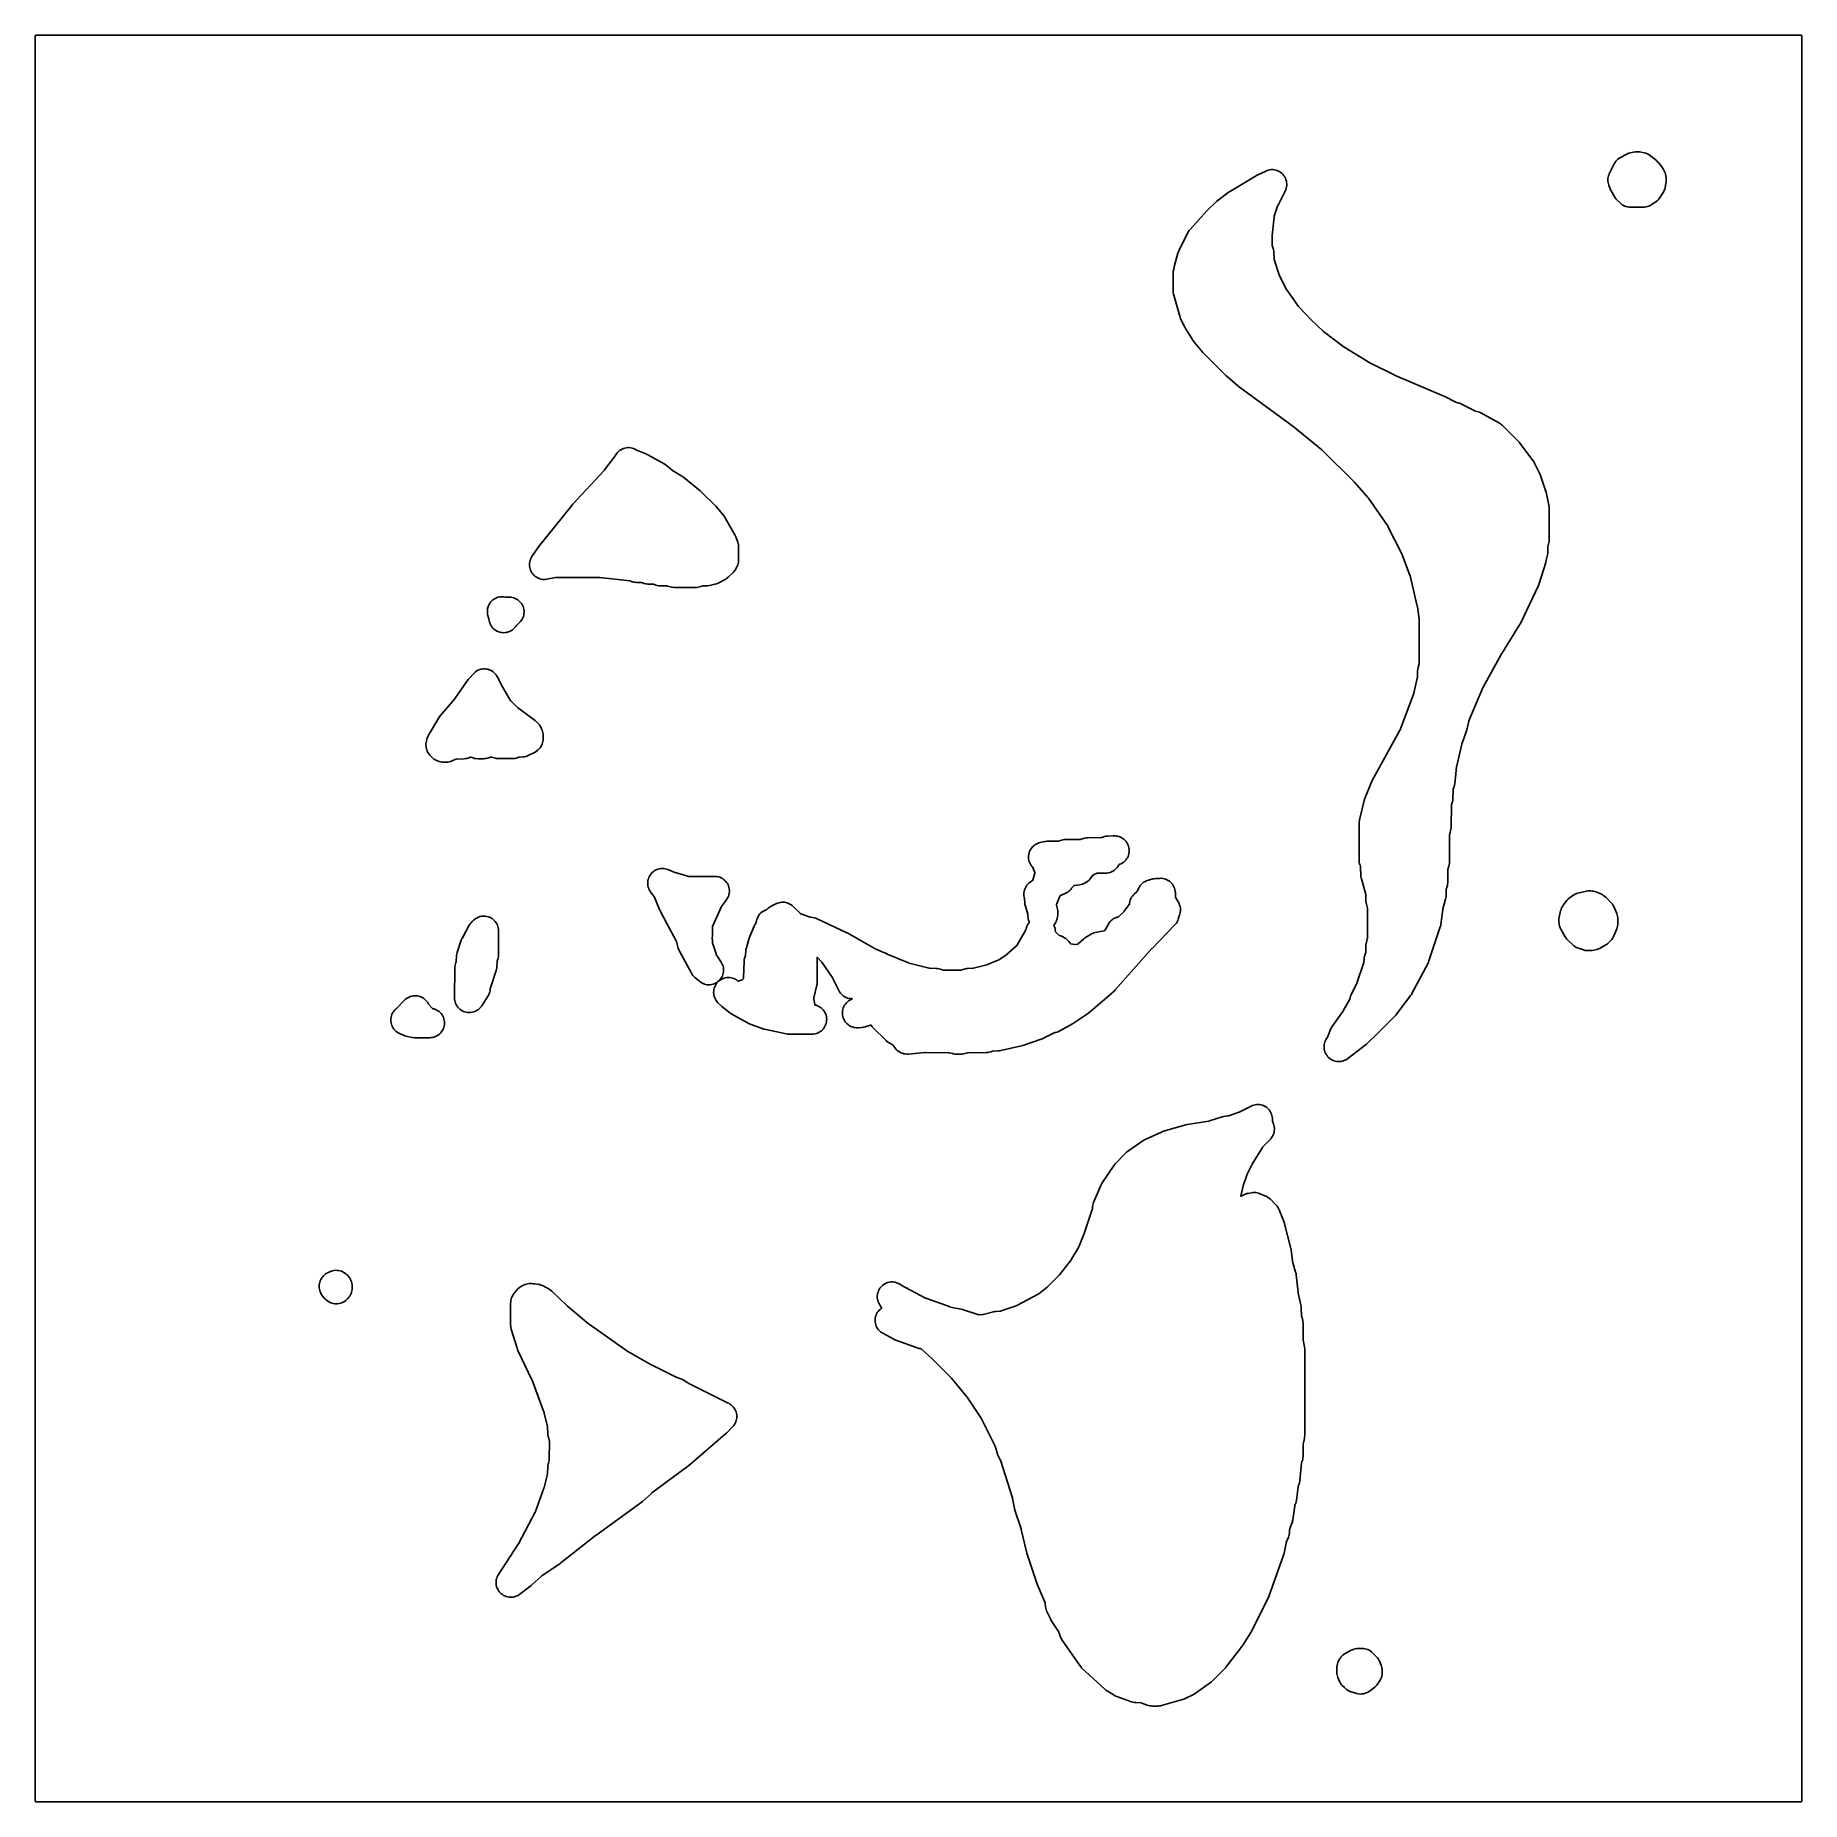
# Model space of a CAD drawing. Header units: millimetres. Extents: x 0 to 300, y 0 to 300.
import ezdxf

# ---------------------------------------------------------------- set-up
doc = ezdxf.new("R2010")
doc.units = ezdxf.units.MM
doc.layers.add('CUT', color=7, linetype='CONTINUOUS')

msp = doc.modelspace()

# ---------------------------------------------------------------- linework, layer by layer
at = {"layer": 'CUT'}
for points in [[(299.9386, 300), (299.9971, 299.9971), (300, 299.9386), (300, 0.0614), (299.9971, 0.0029), (299.9386, 0), (0.0614, 0), (0.0029, 0.0029), (0, 0.0614), (0, 299.9386), (0.0029, 299.9971), (0.0614, 300)], [(267.1221, 274.9792), (267.1729, 274.7536), (267.2443, 274.5337), (267.4654, 273.9465), (267.5426, 273.7639), (267.634, 273.588), (268.1928, 272.6096), (268.3155, 272.416), (268.4554, 272.2344), (268.6114, 272.0663), (269.1564, 271.5307), (269.3365, 271.3701), (269.5312, 271.2275), (269.7388, 271.1044), (269.9572, 271.0019), (270.1846, 270.9209), (270.4187, 270.8623), (270.6573, 270.8264), (270.8983, 270.8138), (273.0647, 270.8048), (273.3109, 270.8159), (273.5548, 270.8512), (273.794, 270.9104), (274.0263, 270.9928), (274.2493, 271.0977), (274.4609, 271.2241), (275.2379, 271.7416), (275.4484, 271.8983), (275.6413, 272.0763), (275.8145, 272.2735), (275.966, 272.4877), (276.4674, 273.282), (276.5792, 273.4782), (276.6728, 273.6836), (276.7475, 273.8967), (276.8027, 274.1156), (276.9569, 274.8696), (276.9945, 275.1149), (277.0076, 275.3627), (276.996, 275.6106), (276.9599, 275.8562), (276.8444, 276.4396), (276.7884, 276.6662), (276.7115, 276.8866), (276.6144, 277.0989), (276.4979, 277.3012), (276.3631, 277.4917), (275.7116, 278.3267), (275.5267, 278.538), (275.3193, 278.7273), (274.2992, 279.5581), (274.113, 279.6959), (273.9148, 279.8159), (273.7064, 279.917), (273.4895, 279.9984), (273.266, 280.0594), (272.7344, 280.1782), (272.4775, 280.2217), (272.2174, 280.2383), (271.957, 280.2277), (271.6991, 280.19), (270.8669, 280.0237), (270.6286, 279.9638), (270.3974, 279.8808), (270.1755, 279.7755), (269.2166, 279.2614), (269.0007, 279.1313), (268.799, 278.98), (268.6136, 278.8092), (268.4463, 278.6206), (268.2988, 278.4161), (268.1727, 278.1978), (267.3965, 276.6823), (267.3003, 276.4708), (267.2241, 276.2513), (267.1864, 276.1236), (267.1311, 275.8991), (267.0969, 275.6704), (267.0839, 275.4396), (267.0924, 275.2085)], [(193.2907, 260.0917), (193.2907, 260.0915), (193.2718, 259.9465), (193.2623, 259.8739), (193.2623, 259.8738), (193.2532, 259.6544), (193.2601, 256.5173), (193.271, 256.2897), (193.3026, 256.0641), (193.3546, 255.8422), (194.3594, 252.291), (194.4313, 252.075), (194.5225, 251.8664), (195.2281, 250.435), (195.3597, 250.2006), (196.7065, 248.0787), (196.8996, 247.8145), (198.3174, 246.1192), (198.4697, 245.953), (202.2669, 242.1657), (202.4141, 242.0302), (204.1805, 240.5302), (204.317, 240.4222), (213.8133, 233.4341), (213.839, 233.4147), (213.8641, 233.3947), (218.4824, 229.6071), (218.5252, 229.5704), (218.5662, 229.5317), (223.9899, 224.177), (224.0201, 224.1461), (224.0492, 224.1141), (226.3343, 221.5152), (226.3796, 221.4605), (226.4218, 221.4032), (229.6511, 216.7334), (229.6975, 216.6609), (229.7387, 216.5854), (232.0192, 212.0326), (232.0446, 211.9787), (232.0673, 211.9236), (233.5161, 208.1553), (233.5435, 208.0761), (233.5654, 207.9953), (234.7226, 203.0559), (234.7346, 202.9987), (234.7438, 202.941), (235.0246, 200.8682), (235.0329, 200.7859), (235.0357, 200.7033), (235.032, 193.3749), (235.0316, 193.3581), (235.0286, 193.3232), (235.0226, 193.2885), (235.0188, 193.2725), (234.8527, 192.6381), (234.7976, 192.3671), (234.7728, 192.0916), (234.7334, 190.9552), (234.7324, 190.9371), (234.7229, 190.8625), (234.7194, 190.8447), (234.1512, 188.2696), (234.1287, 188.1827), (234.0998, 188.0977), (231.7842, 182.0193), (231.7506, 181.9395), (231.7114, 181.8624), (226.9924, 173.3371), (226.8582, 173.0542), (225.7873, 170.3749), (225.6799, 170.0393), (224.9331, 166.9766), (224.88, 166.6842), (224.862, 166.3876), (224.8535, 159.866), (224.8689, 159.5848), (224.916, 159.3072), (224.9939, 159.0367), (225.0633, 158.8383), (225.0695, 158.8191), (225.0792, 158.7785), (225.0847, 158.7372), (225.0859, 158.717), (225.129, 157.3267), (225.1441, 157.1199), (225.1762, 156.915), (225.2251, 156.7135), (225.9246, 154.2803), (225.9305, 154.2572), (225.9462, 154.1601), (225.9479, 154.1364), (225.9958, 152.9473), (226.0208, 152.6809), (226.0742, 152.4187), (226.2494, 151.7449), (226.2534, 151.7284), (226.2593, 151.6937), (226.2622, 151.6584), (226.2625, 151.6419), (226.2502, 146.6648), (226.2496, 146.6438), (226.2449, 146.6006), (226.2356, 146.5581), (226.2295, 146.538), (226.1273, 146.2309), (226.0615, 145.9952), (226.0191, 145.7542), (226.0004, 145.5102), (225.9652, 144.2221), (225.9643, 144.2045), (225.96, 144.1683), (225.9496, 144.1338), (225.9433, 144.1171), (225.8667, 143.927), (225.7799, 143.6734), (225.7208, 143.4118), (225.6901, 143.1455), (225.6583, 142.6282), (225.6569, 142.6111), (225.6517, 142.5758), (225.6434, 142.5411), (225.6384, 142.5251), (224.4751, 139.0268), (224.4734, 139.022), (224.4447, 138.9529), (224.437, 138.937), (223.5592, 137.2221), (223.4664, 137.019), (223.3921, 136.8083), (223.3369, 136.5919), (223.2986, 136.4076), (223.2939, 136.3876), (223.2809, 136.347), (223.2638, 136.308), (223.2541, 136.2898), (222.119, 134.2946), (222.0832, 134.2356), (222.0442, 134.1788), (220.35, 131.8549), (220.232, 131.6777), (220.1295, 131.4911), (220.0433, 131.2965), (219.5146, 129.9511), (219.508, 129.9354), (219.4768, 129.8723), (219.4683, 129.8575), (219.251, 129.4994), (219.1335, 129.2823), (219.038, 129.0547), (218.9654, 128.8187), (218.9164, 128.5768), (218.8915, 128.3312), (218.891, 128.0843), (218.9148, 127.8386), (218.9628, 127.5964), (219.0344, 127.3602), (219.1289, 127.1321), (219.2455, 126.9145), (219.383, 126.7095), (219.54, 126.519), (219.7151, 126.3449), (219.9064, 126.1889), (220.1122, 126.0526), (220.3305, 125.9372), (220.559, 125.844), (220.7957, 125.7737), (221.0381, 125.7271), (221.284, 125.7046), (221.5308, 125.7065), (221.7763, 125.7328), (222.018, 125.7831), (222.2535, 125.857), (222.4806, 125.9538), (222.6971, 126.0725), (222.9008, 126.212), (226.0924, 128.6373), (226.3429, 128.8553), (227.8119, 130.3164), (230.8552, 133.3434), (231.0843, 133.6054), (233.5883, 136.9079), (233.7048, 137.0753), (233.8073, 137.2517), (236.5356, 142.422), (236.6235, 142.6064), (236.6961, 142.7974), (238.6233, 148.5731), (238.6883, 148.8043), (238.7308, 149.0407), (239.0484, 151.4724), (239.0612, 151.5508), (239.0791, 151.6282), (239.512, 153.2576), (239.5691, 153.5348), (239.5945, 153.8168), (239.631, 154.921), (239.6322, 154.9408), (239.6376, 154.9814), (239.6471, 155.0213), (239.6531, 155.0402), (239.7532, 155.3293), (239.8263, 155.5832), (239.8722, 155.8434), (239.8904, 156.1069), (239.9273, 158.3963), (239.928, 158.4146), (239.9321, 158.4525), (239.9398, 158.49), (239.9446, 158.5072), (240.0656, 158.9063), (240.1238, 159.1374), (240.1597, 159.373), (240.173, 159.611), (240.2111, 164.2374), (240.2119, 164.2588), (240.2221, 164.3467), (240.2263, 164.3676), (240.4107, 165.1787), (240.4554, 165.4378), (240.4727, 165.7002), (240.5191, 169.245), (240.5197, 169.262), (240.5232, 169.2971), (240.5325, 169.3307), (240.5382, 169.3469), (240.6076, 169.5332), (240.69, 169.7982), (240.7424, 170.0706), (240.7644, 170.3472), (240.7997, 171.836), (240.8009, 171.8585), (240.8073, 171.9046), (240.8189, 171.9497), (240.8263, 171.971), (240.9314, 172.2453), (240.9999, 172.4501), (241.0504, 172.6601), (241.0826, 172.8736), (241.3914, 175.7611), (241.4014, 175.8337), (241.4156, 175.9055), (242.271, 179.6212), (242.291, 179.6969), (242.3158, 179.7711), (243.0357, 181.7179), (243.1281, 182.0282), (243.464, 183.4981), (243.4682, 183.5147), (243.4898, 183.582), (243.4961, 183.598), (245.7821, 189.058), (245.8092, 189.1181), (245.8395, 189.1767), (249.0326, 194.9626), (249.0482, 194.99), (249.0646, 195.0171), (252.0912, 199.8892), (252.2231, 200.1301), (255.2959, 206.5572), (255.3693, 206.7264), (255.4299, 206.9005), (256.5274, 210.4681), (256.5679, 210.6156), (256.7916, 211.5409), (256.8386, 211.7897), (256.8602, 212.0419), (256.9004, 213.203), (256.9014, 213.2208), (256.9059, 213.2572), (256.9168, 213.2919), (256.9233, 213.3086), (256.93, 213.3249), (257.013, 213.5563), (257.0728, 213.7948), (257.1089, 214.0379), (257.1209, 214.2835), (257.1196, 219.6664), (257.1056, 219.9299), (257.0639, 220.1905), (256.5825, 222.4334), (256.5101, 222.6986), (255.7244, 225.0581), (255.5886, 225.386), (254.6017, 227.3604), (254.4965, 227.5499), (254.3752, 227.7296), (252.1366, 230.7552), (252.0199, 230.9012), (251.8925, 231.0381), (249.2143, 233.7098), (249.0408, 233.8674), (248.8533, 234.008), (248.6535, 234.1304), (245.4873, 235.8719), (245.2724, 235.977), (245.0484, 236.0611), (244.8174, 236.1235), (244.5981, 236.1715), (244.5816, 236.1755), (244.548, 236.1859), (244.5152, 236.1993), (244.5003, 236.2065), (242.2398, 237.362), (242.0453, 237.4511), (241.8438, 237.5233), (241.6369, 237.578), (241.3804, 237.6342), (241.3638, 237.6382), (241.3298, 237.6488), (241.2967, 237.6624), (241.2817, 237.6697), (239.3993, 238.638), (239.2365, 238.7145), (230.8722, 242.2817), (230.837, 242.2974), (230.8024, 242.3141), (226.7621, 244.3461), (226.7212, 244.3676), (226.6812, 244.3907), (222.3826, 246.9757), (222.3278, 247.0106), (222.275, 247.0484), (218.8086, 249.6699), (218.7537, 249.714), (218.7013, 249.7612), (216.6525, 251.7188), (216.6326, 251.7383), (216.6131, 251.7582), (214.6574, 253.805), (214.5988, 253.8709), (214.5451, 253.941), (212.5322, 256.7705), (212.5293, 256.7748), (212.4901, 256.8394), (212.4817, 256.8552), (211.3339, 259.146), (211.2968, 259.2275), (211.2657, 259.3115), (210.4046, 261.9276), (210.3992, 261.9455), (210.3906, 261.983), (210.3856, 262.0212), (210.3845, 262.0398), (210.3459, 263.1079), (210.3254, 263.3491), (210.2817, 263.5873), (210.2152, 263.8201), (210.1005, 264.1583), (210.0943, 264.1782), (210.0849, 264.2202), (210.0799, 264.263), (210.0791, 264.2838), (210.0617, 265.852), (210.0629, 265.9213), (210.0681, 265.9905), (210.3913, 269.139), (210.3941, 269.1606), (210.4131, 269.2488), (210.4194, 269.2697), (210.9939, 270.9921), (211.0253, 271.0758), (211.0627, 271.1571), (212.2771, 273.5586), (212.378, 273.7856), (212.4559, 274.0215), (212.5101, 274.264), (212.5399, 274.5106), (212.545, 274.759), (212.5255, 275.0067), (212.4815, 275.2512), (212.4135, 275.4901), (212.322, 275.7211), (212.2081, 275.9419), (212.0729, 276.1503), (211.9176, 276.3442), (211.7439, 276.5218), (211.5533, 276.6813), (211.3479, 276.821), (211.1297, 276.9397), (210.9007, 277.0361), (210.6633, 277.1093), (210.4198, 277.1586), (210.1726, 277.1835), (209.9242, 277.1838), (209.677, 277.1593), (209.4334, 277.1105), (209.1958, 277.0377), (208.9667, 276.9417), (207.4295, 276.2059), (207.219, 276.0925), (203.0014, 273.5521), (202.7777, 273.4002), (200.6978, 271.8179), (200.495, 271.6459), (199.0904, 270.3195), (198.9481, 270.1737), (196.1282, 267.0385), (195.9872, 266.8671), (195.862, 266.6837), (195.7535, 266.49), (194.2442, 263.4893), (194.1412, 263.2555), (194.0627, 263.0124), (193.5014, 260.916), (193.4998, 260.9106), (193.3381, 260.3059), (193.3097, 260.1775), (193.2908, 260.0919)], [(83.9357, 210.3425), (83.9227, 210.0987), (83.9336, 209.8548), (83.9682, 209.6131), (84.0263, 209.3759), (84.1072, 209.1455), (84.2101, 208.9242), (84.3342, 208.7139), (84.4782, 208.5167), (84.6408, 208.3345), (84.8203, 208.1691), (85.0151, 208.0219), (85.2234, 207.8945), (85.4431, 207.7879), (85.6721, 207.7033), (85.9083, 207.6415), (86.1494, 207.603), (86.3931, 207.5882), (86.6371, 207.5972), (86.879, 207.63), (88.3533, 207.9037), (88.3708, 207.9065), (88.4446, 207.9134), (88.4623, 207.9139), (95.7441, 207.9351), (95.8154, 207.9333), (95.8864, 207.9272), (100.9525, 207.3451), (100.9707, 207.3425), (101.0082, 207.3346), (101.0448, 207.3232), (101.0619, 207.3165), (101.1573, 207.2766), (101.3694, 207.199), (101.5876, 207.1408), (101.8102, 207.1026), (102.0353, 207.0846), (102.9724, 207.0522), (102.99, 207.0511), (103.0266, 207.0466), (103.0614, 207.0356), (103.078, 207.0291), (103.1754, 206.9883), (103.3875, 206.9107), (103.6057, 206.8525), (103.8282, 206.8143), (104.0533, 206.7963), (104.9907, 206.7639), (105.0082, 206.7629), (105.0447, 206.7583), (105.0793, 206.7474), (105.0959, 206.7409), (105.1864, 206.7032), (105.4011, 206.6251), (105.622, 206.5669), (105.8473, 206.5291), (106.0752, 206.5121), (107.2675, 206.4775), (107.2874, 206.4765), (107.3286, 206.471), (107.369, 206.4615), (107.3879, 206.4554), (107.6067, 206.3794), (107.8728, 206.3032), (108.1457, 206.2569), (108.422, 206.241), (112.1111, 206.2338), (112.3525, 206.245), (112.5916, 206.2795), (112.8264, 206.3368), (113.2551, 206.4639), (113.2602, 206.4653), (113.3089, 206.4757), (113.3339, 206.4788), (113.3575, 206.4804), (114.2325, 206.517), (114.4828, 206.5402), (114.7296, 206.5884), (115.4234, 206.7604), (115.693, 206.8437), (115.9516, 206.9569), (117.0356, 207.5062), (117.2615, 207.6358), (117.4727, 207.7883), (117.6668, 207.9619), (118.5533, 208.8418), (118.7412, 209.0505), (118.9044, 209.279), (119.0411, 209.5243), (119.2002, 209.8521), (119.2897, 210.06), (119.3601, 210.2751), (119.4107, 210.4957), (119.4411, 210.72), (119.4512, 210.9461), (119.4493, 213.0355), (119.4389, 213.261), (119.4082, 213.4846), (119.3575, 213.7046), (119.2871, 213.919), (118.9474, 214.8156), (118.7967, 215.1408), (117.2379, 217.9559), (117.1152, 218.155), (116.9743, 218.3417), (115.639, 219.9501), (115.4761, 220.1282), (113.1081, 222.477), (112.9252, 222.6414), (110.1362, 224.9105), (109.9862, 225.0235), (109.8281, 225.1249), (108.2294, 226.0673), (108.2143, 226.0767), (108.1541, 226.12), (108.1404, 226.1313), (107.2068, 226.9396), (107.0008, 227.1), (106.7792, 227.238), (104.0121, 228.7665), (103.7147, 228.9061), (102.2947, 229.4621), (102.2763, 229.4698), (102.2393, 229.4889), (102.1327, 229.5583), (102.132, 229.5572), (102.0551, 229.6102), (101.8363, 229.7308), (101.6064, 229.8289), (101.368, 229.9036), (101.1232, 229.9542), (100.8747, 229.98), (100.6247, 229.9809), (100.376, 229.9568), (100.1309, 229.908), (99.8919, 229.835), (99.6614, 229.7385), (99.4417, 229.6195), (99.2349, 229.4791), (99.0432, 229.3188), (98.8685, 229.1401), (98.7124, 228.9449), (98.5767, 228.7351), (98.4499, 228.5159), (98.409, 228.4501), (98.3639, 228.387), (96.6839, 226.1859), (96.6478, 226.1409), (96.6096, 226.0976), (91.242, 220.3), (91.1286, 220.1686), (85.4488, 213.1082), (85.3201, 212.9331), (84.346, 211.4799), (84.2202, 211.2707), (84.1153, 211.0502), (84.0324, 210.8205), (83.9724, 210.5839)], [(77.2281, 200.0778), (77.3351, 199.854), (77.4638, 199.642), (77.6128, 199.4438), (77.7807, 199.2613), (77.9659, 199.0963), (78.1665, 198.9505), (78.3806, 198.8253), (78.6061, 198.7219), (78.8406, 198.6414), (79.082, 198.5845), (79.3279, 198.5518), (79.5757, 198.5436), (79.8232, 198.56), (80.0678, 198.6009), (80.3072, 198.6658), (80.5389, 198.754), (80.7608, 198.8649), (80.9706, 198.9971), (81.1663, 199.1495), (81.3459, 199.3205), (81.5076, 199.5085), (81.5875, 199.6112), (81.6424, 199.6769), (81.7017, 199.7385), (82.2526, 200.2726), (82.4197, 200.4513), (82.5686, 200.6454), (82.6977, 200.8532), (82.8059, 201.0726), (82.8922, 201.3015), (82.9557, 201.5378), (82.9958, 201.7791), (83.0121, 202.0232), (83.0045, 202.2677), (82.973, 202.5103), (82.9179, 202.7487), (82.8399, 202.9805), (82.7395, 203.2036), (82.6178, 203.4158), (82.476, 203.6151), (82.3153, 203.7996), (82.1374, 203.9675), (81.9439, 204.1172), (81.7367, 204.2473), (81.5178, 204.3566), (81.2893, 204.4439), (81.0534, 204.5084), (80.8122, 204.5496), (80.5682, 204.567), (79.8927, 204.5821), (79.8745, 204.5829), (79.837, 204.5872), (79.7829, 204.5985), (79.5411, 204.637), (79.2967, 204.6516), (79.0521, 204.6422), (78.8095, 204.6089), (78.5713, 204.5521), (78.3399, 204.4722), (78.1174, 204.3701), (77.9059, 204.2468), (77.7075, 204.1033), (77.5241, 203.9411), (77.3575, 203.7617), (77.2091, 203.5669), (77.0806, 203.3586), (76.973, 203.1386), (76.8875, 202.9092), (76.8249, 202.6725), (76.7856, 202.4309), (76.7702, 202.1865), (76.7788, 201.9418), (76.8113, 201.6992), (76.8674, 201.4608), (77.0306, 200.8932), (77.0351, 200.8759), (77.0421, 200.8393), (77.0464, 200.7967), (77.083, 200.5515), (77.1438, 200.311)], [(67.1493, 177.5477), (67.3181, 177.3746), (67.5029, 177.2187), (67.702, 177.0813), (67.9133, 176.9638), (68.1966, 176.8238), (68.4076, 176.7314), (68.6263, 176.6587), (68.8507, 176.6066), (69.079, 176.5752), (69.3091, 176.5651), (69.8285, 176.5661), (70.053, 176.5767), (70.2755, 176.6073), (70.4944, 176.6578), (70.7079, 176.7278), (70.9143, 176.8166), (71.4001, 177.0521), (71.4186, 177.0606), (71.4581, 177.0749), (71.4997, 177.0808), (71.5201, 177.0822), (72.8524, 177.134), (73.0855, 177.154), (73.3157, 177.1957), (73.541, 177.2588), (73.7595, 177.3427), (73.8832, 177.3969), (73.9002, 177.4039), (73.9359, 177.4157), (73.9724, 177.4067), (73.9899, 177.4011), (74.3359, 177.2801), (74.6096, 177.2017), (74.8904, 177.1548), (75.1747, 177.1402), (76.1447, 177.1456), (76.3733, 177.1573), (76.5998, 177.1899), (76.8224, 177.2431), (77.3846, 177.405), (77.4018, 177.4095), (77.4378, 177.4164), (77.4737, 177.4102), (77.4912, 177.406), (78.1331, 177.2342), (78.3479, 177.1868), (78.5661, 177.1584), (78.7859, 177.1493), (81.0163, 177.1553), (81.2548, 177.1673), (81.4911, 177.202), (81.723, 177.2592), (81.9484, 177.3382), (82.0225, 177.3682), (82.0429, 177.3758), (82.0861, 177.388), (82.1304, 177.3954), (82.1521, 177.3972), (82.8123, 177.4337), (83.0799, 177.463), (83.3427, 177.5209), (83.5978, 177.6067), (83.8422, 177.7195), (84.8945, 178.2754), (85.1213, 178.4111), (85.3325, 178.5699), (85.5258, 178.7501), (85.5637, 178.7894), (85.7234, 178.9719), (85.8647, 179.1689), (85.9862, 179.3787), (86.0868, 179.5993), (86.1655, 179.8286), (86.2217, 180.0644), (86.2548, 180.3046), (86.2644, 180.5469), (86.2597, 181.0919), (86.2472, 181.321), (86.2137, 181.548), (86.1596, 181.771), (86.0852, 181.9881), (85.9912, 182.1975), (85.8434, 182.4902), (85.7316, 182.6884), (85.6023, 182.8756), (85.4565, 183.0504), (85.2933, 183.2287), (85.1218, 183.3989), (84.9346, 183.5518), (82.1031, 185.6445), (82.0371, 185.6968), (81.9749, 185.7536), (80.8514, 186.8523), (80.8476, 186.8562), (80.8143, 186.8944), (80.7992, 186.915), (80.7861, 186.9355), (79.374, 189.2525), (79.3486, 189.2961), (79.3251, 189.3406), (78.4981, 190.9891), (78.4973, 190.9886), (78.4, 191.1724), (78.2641, 191.3776), (78.1086, 191.5684), (77.9352, 191.743), (77.7453, 191.8997), (77.5411, 192.037), (77.3242, 192.1535), (77.097, 192.2482), (76.8616, 192.32), (76.6203, 192.3684), (76.3753, 192.3927), (76.1292, 192.3929), (75.8842, 192.3689), (75.6428, 192.3209), (75.4073, 192.2494), (75.1799, 192.155), (74.963, 192.0388), (74.7585, 191.9018), (74.5684, 191.7454), (74.3947, 191.571), (73.7306, 190.8353), (73.5303, 190.5823), (71.3252, 187.3941), (71.2866, 187.3414), (71.2453, 187.2908), (68.7767, 184.4291), (68.639, 184.2544), (68.5175, 184.0682), (66.7912, 181.1477), (66.681, 180.9395), (66.5909, 180.7218), (66.5217, 180.4966), (66.4218, 180.1071), (66.3755, 179.8851), (66.3495, 179.6598), (66.344, 179.433), (66.3592, 179.2067), (66.3947, 178.9827), (66.4504, 178.7628), (66.4694, 178.6999), (66.5648, 178.4381), (66.6886, 178.1886), (66.8395, 177.9544), (66.9979, 177.7362)], [(118.1784, 139.9283), (117.9358, 139.963), (117.691, 139.9738), (117.4462, 139.9605), (117.204, 139.9233), (116.9665, 139.8626), (116.7362, 139.779), (116.5151, 139.6731), (116.3055, 139.5462), (116.1093, 139.3993), (115.9284, 139.2339), (115.7646, 139.0516), (115.6194, 138.8542), (115.4943, 138.6435), (115.3904, 138.4215), (115.3087, 138.1904), (115.25, 137.9525), (115.2149, 137.7099), (115.2038, 137.4651), (115.2166, 137.2203), (115.2534, 136.978), (115.3137, 136.7405), (115.397, 136.51), (115.5025, 136.2887), (115.6291, 136.0789), (115.7757, 135.8824), (115.9407, 135.7013), (116.4007, 135.2438), (116.5973, 135.0679), (117.9368, 133.9909), (118.1119, 133.8623), (118.2974, 133.7493), (121.0877, 132.213), (121.4152, 132.0623), (123.4703, 131.2911), (123.6519, 131.2308), (123.8376, 131.1845), (127.5234, 130.4147), (127.7762, 130.3753), (128.0317, 130.3619), (131.904, 130.3576), (132.1506, 130.3695), (132.3947, 130.4057), (132.6342, 130.4657), (132.8665, 130.5491), (133.0894, 130.655), (133.3009, 130.7823), (133.4987, 130.9299), (133.6811, 131.0963), (133.8461, 131.2799), (133.9922, 131.4788), (134.118, 131.6912), (134.2223, 131.9149), (134.304, 132.1478), (134.3623, 132.3877), (134.3966, 132.6321), (134.4067, 132.8787), (134.3925, 133.1251), (134.354, 133.3689), (134.2916, 133.6078), (134.206, 133.8393), (134.098, 134.0612), (133.9686, 134.2714), (133.8191, 134.4679), (133.651, 134.6486), (133.4659, 134.8119), (133.2656, 134.9561), (133.052, 135.0798), (132.8273, 135.1819), (132.5936, 135.2614), (132.4477, 135.2954), (132.4015, 135.3085), (132.3928, 135.345), (132.3898, 135.3633), (132.2459, 136.3931), (132.2439, 136.4106), (132.242, 136.4471), (132.2467, 136.4828), (132.2501, 136.5003), (132.7355, 138.7003), (132.7787, 138.961), (132.7942, 139.2248), (132.8153, 142.9684), (132.8153, 142.9766), (132.8142, 142.9937), (132.8056, 143.2027), (132.7967, 143.268), (132.7932, 143.3226), (132.7823, 143.4045), (132.8212, 143.3687), (133.514, 142.6677), (133.5263, 142.6547), (133.5738, 142.5968), (133.5842, 142.5823), (135.3149, 140.0356), (135.3576, 139.9682), (135.3957, 139.8981), (136.4698, 137.76), (136.5941, 137.5408), (136.7399, 137.3353), (136.9055, 137.1455), (137.0894, 136.9734), (137.2897, 136.8206), (137.5044, 136.6888), (137.7312, 136.5792), (137.968, 136.493), (138.2121, 136.4311), (138.4613, 136.3941), (138.6177, 136.3867), (138.6176, 136.3849), (138.7603, 136.3785), (138.7745, 136.3764), (138.7298, 136.3483), (138.3361, 136.1266), (138.1249, 135.9934), (137.928, 135.8397), (137.7475, 135.6671), (137.585, 135.4774), (137.4423, 135.2725), (137.3208, 135.0543), (137.2216, 134.8251), (137.1458, 134.5871), (137.0941, 134.3428), (137.0671, 134.0945), (137.065, 133.8448), (137.0877, 133.5961), (137.1352, 133.3509), (137.207, 133.1116), (137.3022, 132.8808), (137.42, 132.6605), (137.5591, 132.4532), (137.7183, 132.2607), (137.8959, 132.0851), (138.0901, 131.9281), (138.299, 131.7912), (138.5205, 131.6759), (138.7525, 131.5832), (138.9925, 131.5142), (139.2382, 131.4694), (139.4871, 131.4494), (139.7368, 131.4543), (140.3782, 131.4991), (140.6663, 131.5361), (140.9481, 131.6062), (141.8594, 131.8903), (141.9169, 131.9051), (141.9894, 131.8085), (141.9896, 131.8087), (142.0906, 131.6737), (142.2504, 131.4978), (144.481, 129.2655), (144.6476, 129.1132), (144.8273, 128.9765), (145.0186, 128.8566), (145.2199, 128.7544), (145.3277, 128.7057), (145.3838, 128.6787), (145.4054, 128.6676), (145.5101, 128.6071), (145.6055, 128.5385), (145.6937, 128.4607), (145.7736, 128.3745), (145.8446, 128.2808), (145.912, 128.1707), (146.0535, 127.9634), (146.2151, 127.7714), (146.3951, 127.5966), (146.5917, 127.4407), (146.803, 127.3052), (147.0268, 127.1917), (147.2608, 127.1011), (147.5028, 127.0345), (147.7502, 126.9925), (148.0006, 126.9755), (148.2514, 126.9836), (151.0702, 127.2175), (151.1232, 127.2207), (151.1762, 127.2216), (155.12, 127.2037), (155.1373, 127.2032), (155.1735, 127.1999), (155.2095, 127.1932), (155.2258, 127.1891), (155.747, 127.0443), (155.9599, 126.9951), (156.1763, 126.9647), (156.3945, 126.9533), (157.1443, 126.9468), (157.3943, 126.9572), (157.6421, 126.9925), (157.8851, 127.0525), (158.3069, 127.1792), (158.3244, 127.184), (158.3616, 127.1915), (158.3993, 127.1955), (158.4175, 127.1962), (161.4892, 127.2369), (161.75, 127.254), (162.0076, 127.2983), (162.2592, 127.3692), (162.5466, 127.4667), (162.5644, 127.4723), (162.6021, 127.4812), (162.6406, 127.4865), (162.6591, 127.4877), (163.5518, 127.5251), (163.7816, 127.5454), (164.0085, 127.5868), (167.4755, 128.3857), (167.7048, 128.4502), (170.8593, 129.5019), (171.0364, 129.5685), (171.2079, 129.6482), (173.0214, 130.5766), (173.0364, 130.5839), (173.069, 130.5972), (173.1028, 130.6077), (173.1186, 130.6115), (173.3207, 130.6558), (173.5572, 130.7199), (173.7862, 130.8068), (174.0056, 130.9157), (176.1601, 132.12), (176.3348, 132.2272), (178.7047, 133.8199), (178.9365, 133.9961), (183.1725, 137.6241), (183.4156, 137.8628), (189.6577, 144.8916), (189.6761, 144.9118), (189.6949, 144.9316), (193.4987, 148.8457), (193.6627, 149.0321), (193.8074, 149.2339), (193.9314, 149.4491), (194.0334, 149.6755), (194.1125, 149.9109), (194.2095, 150.256), (194.2153, 150.2747), (194.2336, 150.3212), (194.3314, 150.5382), (194.4121, 150.7808), (194.4677, 151.0305), (194.4974, 151.2845), (194.501, 151.5403), (194.4785, 151.795), (194.43, 152.0461), (194.3562, 152.291), (194.2577, 152.527), (194.1356, 152.7518), (194.0802, 152.8424), (193.6891, 153.524), (193.6801, 153.5405), (193.6641, 153.576), (193.6588, 153.6146), (193.6576, 153.6333), (193.6261, 154.4247), (193.604, 154.6713), (193.5576, 154.9145), (193.4874, 155.152), (193.394, 155.3813), (193.2784, 155.6003), (193.1417, 155.8067), (192.9853, 155.9987), (192.8106, 156.1742), (192.6195, 156.3316), (192.4137, 156.4693), (192.1953, 156.5859), (191.9664, 156.6804), (191.7293, 156.7518), (191.4863, 156.7994), (191.2398, 156.8227), (190.9922, 156.8215), (190.2829, 156.7828), (190.0465, 156.7587), (189.8136, 156.7122), (189.0651, 156.5254), (188.8295, 156.4542), (188.6021, 156.3601), (188.385, 156.2441), (188.1804, 156.1073), (187.9903, 155.9511), (187.8164, 155.7769), (187.6604, 155.5865), (187.524, 155.3816), (187.4084, 155.1644), (187.1535, 154.6228), (187.1444, 154.6048), (187.1228, 154.569), (187.0943, 154.5383), (187.0795, 154.5247), (186.6849, 154.1798), (186.5016, 154.0023), (186.3375, 153.8072), (186.194, 153.5963), (186.0728, 153.3719), (185.9751, 153.1363), (185.9019, 152.892), (185.854, 152.6416), (185.8327, 152.4882), (185.8295, 152.4692), (185.8201, 152.4302), (185.7997, 152.3957), (185.7887, 152.3799), (184.9375, 151.2216), (184.926, 151.2067), (184.8736, 151.1482), (184.8602, 151.1351), (183.9411, 150.2868), (183.9275, 150.2748), (183.8974, 150.2518), (183.8621, 150.238), (183.8447, 150.2326), (183.7257, 150.1987), (183.5044, 150.1242), (183.2911, 150.0294), (183.0875, 149.9152), (182.8955, 149.7824), (182.7167, 149.6323), (182.5527, 149.4662), (182.4049, 149.2855), (182.2746, 149.0918), (182.1629, 148.8868), (182.1051, 148.7678), (182.0959, 148.7518), (181.6287, 147.9846), (181.6179, 147.968), (181.5932, 147.9354), (181.5542, 147.9231), (181.5349, 147.9187), (180.0033, 147.6053), (179.7907, 147.552), (179.5836, 147.4802), (179.3836, 147.3907), (179.1922, 147.2839), (178.3578, 146.7693), (178.179, 146.6481), (178.0113, 146.5118), (177.1065, 145.7093), (177.0927, 145.6977), (177.0623, 145.6754), (177.0269, 145.6623), (177.01, 145.6574), (176.6676, 145.5656), (176.6491, 145.5611), (176.6101, 145.5547), (176.5709, 145.5598), (176.5522, 145.5636), (175.8557, 145.7244), (175.8372, 145.7292), (175.7998, 145.7418), (175.7728, 145.7706), (175.7608, 145.7855), (175.536, 146.0786), (175.3775, 146.2656), (175.2015, 146.4362), (175.0096, 146.5886), (174.8778, 146.6833), (174.6519, 146.8277), (174.4118, 146.9471), (174.1602, 147.0401), (173.9447, 147.1069), (173.9274, 147.1128), (173.8923, 147.1273), (173.8627, 147.1511), (173.8493, 147.1635), (173.3219, 147.6739), (173.308, 147.6881), (173.2814, 147.7198), (173.2696, 147.7594), (173.2655, 147.7788), (173.2244, 147.9984), (173.2098, 148.0882), (173.2092, 148.0881), (173.1928, 148.208), (173.1368, 148.4436), (173.0583, 148.6726), (172.9833, 148.8375), (173.0367, 148.8976), (173.1814, 149.0963), (173.3059, 149.3082), (173.4089, 149.5314), (173.4895, 149.7635), (173.5692, 150.0356), (173.628, 150.2813), (173.6616, 150.5318), (173.6697, 150.7843), (173.663, 151.1498), (173.6479, 151.3829), (173.611, 151.6135), (173.5528, 151.8397), (173.4163, 152.2831), (173.411, 152.3019), (173.403, 152.3417), (173.4154, 152.3803), (173.4227, 152.3985), (174.0324, 153.7986), (174.0407, 153.8164), (174.0607, 153.8518), (174.0954, 153.8731), (174.1128, 153.8821), (174.9082, 154.2647), (174.9884, 154.301), (174.9879, 154.3021), (175.1557, 154.3825), (175.3507, 154.4988), (175.5345, 154.6324), (175.7053, 154.7821), (175.8619, 154.9467), (176.0028, 155.1249), (176.0851, 155.2392), (176.0972, 155.2537), (176.3747, 155.5693), (176.3882, 155.5839), (176.4185, 155.6119), (176.4586, 155.6214), (176.4783, 155.6244), (177.3799, 155.7406), (177.6218, 155.784), (177.8582, 155.8509), (178.087, 155.9407), (178.3058, 156.0525), (178.5126, 156.1852), (178.7424, 156.3492), (178.9641, 156.5273), (179.1641, 156.7294), (179.3399, 156.9529), (179.6076, 157.3364), (179.6191, 157.352), (179.6453, 157.3825), (179.6794, 157.404), (179.6965, 157.4131), (180.2057, 157.6675), (180.2217, 157.6751), (180.2562, 157.6885), (180.2931, 157.6922), (180.3104, 157.6927), (181.7894, 157.7048), (182.041, 157.7196), (182.2898, 157.7596), (182.5333, 157.8244), (182.769, 157.9134), (182.9946, 158.0257), (183.2077, 158.1602), (183.4062, 158.3154), (183.5881, 158.4898), (183.7515, 158.6817), (183.8947, 158.889), (183.969, 159.0237), (183.9696, 159.0233), (184.0284, 159.1281), (184.0628, 159.1459), (184.0799, 159.1532), (184.2197, 159.2092), (184.4417, 159.3111), (184.6528, 159.4342), (184.8508, 159.5772), (185.034, 159.739), (185.2004, 159.9178), (185.3486, 160.112), (185.4772, 160.3197), (185.5849, 160.5391), (185.6706, 160.7678), (185.7336, 161.0039), (185.7733, 161.245), (185.7892, 161.4887), (185.7813, 161.7329), (185.7495, 161.9752), (185.6943, 162.2132), (185.6161, 162.4446), (185.5157, 162.6674), (185.3941, 162.8792), (185.2523, 163.0782), (185.0918, 163.2624), (184.9141, 163.43), (184.7208, 163.5795), (184.5139, 163.7094), (184.2953, 163.8185), (184.0671, 163.9058), (183.8315, 163.9703), (183.5907, 164.0116), (183.347, 164.0291), (183.1318, 164.0235), (183.1317, 164.0244), (183.0526, 164.0202), (182.1099, 163.9901), (181.8343, 163.966), (181.5631, 163.9116), (181.2996, 163.8276), (181.1136, 163.7567), (181.0976, 163.751), (181.0635, 163.7413), (181.0285, 163.7377), (181.0114, 163.7371), (178.7067, 163.6995), (178.47, 163.6843), (178.2357, 163.6469), (178.0061, 163.5873), (177.6071, 163.4634), (177.589, 163.4583), (177.5506, 163.4503), (177.5117, 163.446), (177.4929, 163.4453), (175.0288, 163.4133), (174.7949, 163.3993), (174.5632, 163.3634), (174.336, 163.306), (173.9007, 163.174), (173.8837, 163.1693), (173.8471, 163.1617), (173.8099, 163.1575), (173.7927, 163.1568), (171.8588, 163.1154), (171.6198, 163.0988), (171.3836, 163.0595), (170.6578, 162.9024), (170.4194, 162.8384), (170.1885, 162.7512), (169.9674, 162.6416), (169.7581, 162.5108), (169.5627, 162.36), (169.3832, 162.1906), (169.2213, 162.0044), (169.0785, 161.8031), (168.9562, 161.5887), (168.8557, 161.3632), (168.7779, 161.129), (168.7235, 160.8883), (168.6932, 160.6433), (168.6872, 160.3966), (168.7055, 160.1505), (168.748, 159.9074), (168.8143, 159.6696), (168.9037, 159.4396), (169.0153, 159.2194), (169.1481, 159.0114), (169.3008, 158.8175), (169.3088, 158.8083), (169.3293, 158.7714), (169.3377, 158.753), (169.7442, 157.802), (169.7513, 157.7843), (169.7632, 157.7466), (169.7558, 157.7078), (169.7509, 157.6894), (169.4019, 156.502), (169.3963, 156.4847), (169.3824, 156.4498), (169.365, 156.4396), (169.1702, 156.3363), (168.955, 156.1917), (168.756, 156.0257), (168.5752, 155.84), (168.4146, 155.6366), (168.276, 155.4176), (168.2495, 155.3642), (168.2115, 155.2962), (168.1023, 155.0754), (168.0153, 154.8449), (167.9515, 154.6069), (167.9113, 154.3639), (167.8953, 154.118), (167.9036, 153.8718), (167.936, 153.6276), (167.9924, 153.3878), (167.9928, 153.3863), (168.0003, 153.343), (168.0022, 153.3222), (168.043, 152.6895), (168.0796, 152.3948), (168.1509, 152.1065), (168.5714, 150.7567), (168.5768, 150.738), (168.5849, 150.6983), (168.5891, 150.6581), (168.5897, 150.6387), (168.5904, 150.4559), (168.6036, 150.2104), (168.6407, 149.9675), (168.7016, 149.7294), (168.7855, 149.4983), (168.8426, 149.3792), (168.7177, 149.2248), (168.5844, 149.0227), (168.4712, 148.8087), (168.3793, 148.5847), (168.3095, 148.3529), (168.2636, 148.1686), (168.2589, 148.1515), (168.2467, 148.1164), (168.2312, 148.0823), (168.223, 148.0672), (166.7237, 145.4286), (166.7149, 145.4139), (166.6947, 145.3846), (166.6699, 145.3595), (166.6571, 145.3481), (164.7679, 143.7401), (164.7148, 143.6974), (164.6593, 143.6578), (163.7559, 143.049), (163.7402, 143.039), (163.672, 143.0019), (163.6552, 142.9942), (161.7265, 142.1706), (161.7217, 142.1687), (161.6484, 142.1437), (161.631, 142.1389), (159.3231, 141.5611), (159.304, 141.5569), (159.2226, 141.545), (159.203, 141.5436), (158.3948, 141.5074), (158.1713, 141.4873), (157.9504, 141.4473), (157.7341, 141.3876), (157.3496, 141.2627), (157.3299, 141.2568), (157.2879, 141.2479), (157.2452, 141.2435), (157.2247, 141.243), (154.1437, 141.2484), (154.1223, 141.249), (154.0778, 141.254), (154.0341, 141.2639), (154.0136, 141.2703), (153.7148, 141.3732), (153.4791, 141.4417), (153.2378, 141.4867), (152.9933, 141.5078), (151.9527, 141.5464), (151.9325, 141.5476), (151.8487, 141.5595), (151.8289, 141.5639), (148.4176, 142.4122), (148.4128, 142.4135), (148.342, 142.4366), (148.3258, 142.443), (144.683, 143.9659), (144.6297, 143.9913), (144.5952, 144.0118), (144.3793, 144.1268), (144.1531, 144.2201), (143.919, 144.2909), (143.9063, 144.2941), (143.8471, 144.3154), (142.9043, 144.7095), (142.8377, 144.7398), (142.7729, 144.774), (138.0076, 147.4807), (137.8402, 147.5677), (132.807, 149.9438), (132.5502, 150.048), (132.2833, 150.1232), (132.0098, 150.1684), (131.7255, 150.1993), (131.7018, 150.2026), (131.6045, 150.2254), (131.5819, 150.233), (129.9914, 150.8182), (129.9302, 150.8446), (129.8805, 150.8889), (128.7321, 152.0324), (128.5567, 152.1912), (128.3671, 152.3328), (128.165, 152.4557), (127.9521, 152.559), (127.9389, 152.5647), (127.7175, 152.6473), (127.4893, 152.7087), (127.2564, 152.7482), (127.0207, 152.7656), (126.7845, 152.7606), (126.5498, 152.7334), (126.3187, 152.6842), (126.0933, 152.6133), (125.8756, 152.5215), (124.9987, 152.1018), (124.8064, 151.9992), (124.6238, 151.8803), (124.4522, 151.7459), (124.2929, 151.597), (124.25, 151.5532), (124.2034, 151.5103), (124.1149, 151.4796), (123.8772, 151.3833), (123.6507, 151.2631), (123.4376, 151.1203), (123.2404, 150.9565), (123.0609, 150.7733), (122.9011, 150.5727), (122.7628, 150.3568), (122.6473, 150.1278), (122.5558, 149.8882), (122.4894, 149.6405), (122.4487, 149.3873), (122.4434, 149.3381), (122.4142, 149.2849), (122.247, 149.0119), (122.0804, 148.6893), (121.3432, 146.9661), (121.2371, 146.6668), (120.7632, 145.0005), (120.7022, 144.7295), (120.6716, 144.4535), (120.6392, 143.8632), (120.6376, 143.843), (120.631, 143.8017), (120.6203, 143.7612), (120.6136, 143.7421), (120.5402, 143.5479), (120.4568, 143.2843), (120.4031, 143.013), (120.3796, 142.7375), (120.2969, 139.9426), (120.2959, 139.9228), (120.2906, 139.8826), (120.2701, 139.8477), (120.2588, 139.8314), (120.1263, 139.6506), (120.1138, 139.6344), (120.0855, 139.6031), (120.047, 139.5861), (120.0276, 139.5793), (119.3996, 139.377), (119.3811, 139.3715), (119.3429, 139.3633), (119.2785, 139.4155), (119.0808, 139.5604), (118.8698, 139.6852), (118.6477, 139.7887), (118.4165, 139.87)], [(106.1123, 151.322), (107.3275, 149.0509), (107.3339, 149.0382), (108.8515, 146.2028), (108.8616, 146.1827), (108.896, 146.0958), (108.9025, 146.0741), (109.1986, 144.9778), (109.2894, 144.7049), (109.4109, 144.4443), (111.4251, 140.703), (111.5456, 140.5023), (111.6843, 140.3138), (111.8401, 140.139), (112.0115, 139.9796), (112.7788, 139.3304), (112.9732, 139.1816), (113.1812, 139.0525), (113.4009, 138.9444), (113.63, 138.8583), (113.8665, 138.795), (114.1081, 138.7552), (114.3524, 138.7391), (114.597, 138.7471), (114.8398, 138.7789), (115.0782, 138.8343), (115.3101, 138.9128), (115.5332, 139.0136), (115.7454, 139.1357), (115.9446, 139.278), (116.129, 139.4391), (116.2967, 139.6175), (116.4461, 139.8114), (116.5759, 140.019), (116.6847, 140.2383), (116.7716, 140.4672), (116.8357, 140.7034), (116.8763, 140.9449), (116.8932, 141.1891), (116.8861, 141.4338), (116.855, 141.6766), (116.8004, 141.9153), (116.7227, 142.1474), (116.6227, 142.3709), (116.5012, 142.5835), (115.6528, 143.9133), (115.65, 143.9179), (115.6261, 143.9627), (115.6162, 143.9861), (115.608, 144.009), (115.0495, 145.7002), (115.0479, 145.7053), (115.0359, 145.7539), (115.0321, 145.7788), (115.0297, 145.8027), (114.9846, 146.419), (114.9819, 146.4728), (114.9815, 146.5268), (114.9914, 147.1849), (115.0117, 148.529), (115.0125, 148.5488), (115.0173, 148.5895), (115.03, 148.6285), (115.0376, 148.6468), (115.8128, 150.3956), (115.8136, 150.3974), (116.4894, 151.922), (116.4966, 151.9371), (116.4982, 151.9405), (116.4986, 151.9414), (116.4987, 151.9416), (116.544, 152.0195), (116.5565, 152.0374), (117.3935, 153.1699), (117.5286, 153.3727), (117.6434, 153.5877), (117.7366, 153.8128), (117.8075, 154.0459), (117.8554, 154.2849), (117.8798, 154.5273), (117.8804, 154.771), (117.8573, 155.0136), (117.8108, 155.2527), (117.7411, 155.4862), (117.6491, 155.7119), (117.5355, 155.9275), (117.4015, 156.131), (117.2483, 156.3205), (117.0774, 156.4941), (116.8904, 156.6504), (116.6891, 156.7876), (116.4753, 156.9046), (116.2512, 157.0003), (116.0188, 157.0737), (115.7804, 157.1241), (115.5383, 157.151), (115.2946, 157.1543), (115.1885, 157.1505), (111.0946, 157.1246), (111.0757, 157.1249), (111.0366, 157.1284), (110.9981, 157.1356), (110.9797, 157.1404), (108.9056, 157.7381), (108.849, 157.756), (108.7933, 157.7765), (107.4252, 158.319), (107.1959, 158.3973), (106.9601, 158.4531), (106.72, 158.4857), (106.4779, 158.495), (106.236, 158.4807), (105.9966, 158.4432), (105.762, 158.3826), (105.5344, 158.2996), (105.3158, 158.1949), (105.1084, 158.0696), (104.9142, 157.9248), (104.7348, 157.7618), (104.5721, 157.5823), (104.4275, 157.3879), (104.3024, 157.1803), (104.198, 156.9617), (104.1153, 156.7339), (104.055, 156.4992), (104.0177, 156.2598), (104.0037, 156.0179), (104.0133, 155.7758), (104.0462, 155.5357), (104.1022, 155.3), (104.1808, 155.0708), (104.2812, 154.8502), (104.4025, 154.6405), (104.5435, 154.4434), (105.0448, 153.8101), (105.0557, 153.7957), (105.0762, 153.7642), (105.0939, 153.7308), (105.101, 153.7148), (106.0095, 151.5384)], [(259.9574, 146.7051), (260.1055, 146.5133), (260.2714, 146.3368), (261.1125, 145.5246), (261.283, 145.3743), (261.4666, 145.2401), (261.6615, 145.1231), (261.8663, 145.0243), (262.0792, 144.9445), (262.9606, 144.6593), (263.2179, 144.5909), (263.4811, 144.5503), (263.7472, 144.5379), (264.0899, 144.5402), (264.3836, 144.5595), (264.6731, 144.6132), (265.2356, 144.7522), (265.4809, 144.8264), (265.7174, 144.9253), (265.9424, 145.0479), (266.8445, 145.601), (267.0155, 145.7159), (267.1765, 145.8444), (267.3264, 145.9857), (267.5867, 146.2523), (267.7434, 146.4287), (267.8828, 146.6191), (268.0036, 146.8218), (268.1047, 147.035), (268.6003, 148.2211), (268.6853, 148.4574), (268.7463, 148.701), (268.7824, 148.9496), (268.7935, 149.2005), (268.7893, 149.8713), (268.775, 150.1239), (268.7351, 150.3738), (268.6702, 150.6184), (268.5809, 150.8552), (268.0774, 152.0098), (267.9723, 152.2226), (267.8475, 152.4244), (267.7041, 152.6136), (267.5434, 152.7882), (266.7111, 153.6111), (266.52, 153.7816), (266.3124, 153.9316), (266.0906, 154.0596), (265.5884, 154.3161), (265.3254, 154.4319), (265.0509, 154.5167), (264.6302, 154.6206), (264.399, 154.6663), (264.1645, 154.69), (263.9289, 154.6915), (263.6941, 154.6709), (263.4623, 154.6282), (261.9963, 154.286), (261.7696, 154.2217), (261.5499, 154.1363), (261.3393, 154.0306), (261.1395, 153.9055), (260.6733, 153.5821), (260.472, 153.4267), (260.2875, 153.2516), (260.1218, 153.0587), (259.5128, 152.2724), (259.358, 152.0482), (259.2285, 151.8085), (259.1258, 151.5561), (259.0512, 151.294), (258.8032, 150.1993), (258.7595, 149.9465), (258.7418, 149.6907), (258.7505, 149.4343), (258.7854, 149.1802), (258.8279, 148.9568), (258.8925, 148.6946), (258.9851, 148.4409), (259.1045, 148.1987), (259.8286, 146.9104)], [(71.4846, 135.3726), (71.6081, 135.1612), (71.7517, 134.9628), (71.914, 134.7794), (72.0934, 134.6128), (72.2883, 134.4645), (72.4968, 134.336), (72.7169, 134.2286), (72.9464, 134.1431), (73.1831, 134.0806), (73.4249, 134.0415), (73.6693, 134.0262), (73.914, 134.035), (74.1567, 134.0676), (74.3951, 134.1238), (74.6268, 134.2031), (74.8496, 134.3047), (75.0614, 134.4275), (75.2602, 134.5705), (75.4441, 134.7323), (75.6112, 134.9113), (75.6124, 134.9127), (75.8146, 135.1878), (76.8855, 136.8752), (76.999, 137.0736), (77.0939, 137.2815), (77.1694, 137.4971), (77.225, 137.7188), (77.26, 137.9447), (77.2758, 138.0903), (77.2786, 138.1108), (77.2966, 138.1942), (77.3025, 138.214), (78.2724, 141.1821), (78.333, 141.4003), (78.3735, 141.6231), (78.3937, 141.8487), (78.4292, 142.6538), (78.4306, 142.6749), (78.4372, 142.7181), (78.4484, 142.7604), (78.4554, 142.7804), (78.5007, 142.8991), (78.5724, 143.1163), (78.624, 143.3391), (78.655, 143.5656), (78.6652, 143.7941), (78.6599, 147.9111), (78.6478, 148.1535), (78.6122, 148.3936), (78.5536, 148.629), (78.4724, 148.8577), (78.3694, 149.0775), (78.2456, 149.2862), (78.1022, 149.4819), (77.9404, 149.6628), (77.7619, 149.8272), (77.5683, 149.9734), (77.3614, 150.1003), (77.1431, 150.2064), (76.9157, 150.2909), (76.6811, 150.353), (76.4415, 150.392), (76.1994, 150.4076), (75.9568, 150.3996), (75.7162, 150.3682), (75.4798, 150.3136), (75.2497, 150.2364), (75.0283, 150.1371), (74.8175, 150.0169), (74.6193, 149.8768), (74.4357, 149.7182), (74.1724, 149.4675), (73.9965, 149.2818), (73.8404, 149.0792), (73.7059, 148.8616), (72.5326, 146.7276), (72.4321, 146.5231), (72.3505, 146.3103), (71.6502, 144.1993), (71.5879, 143.9777), (71.5462, 143.7514), (71.5255, 143.5222), (71.4904, 142.7253), (71.4888, 142.7033), (71.4818, 142.6584), (71.4698, 142.6145), (71.4622, 142.5938), (71.432, 142.5176), (71.3572, 142.3006), (71.3026, 142.0776), (71.2686, 141.8505), (71.2557, 141.6213), (71.2028, 136.5521), (71.2122, 136.3074), (71.2455, 136.0648), (71.3025, 135.8266), (71.3824, 135.5952)], [(60.5757, 133.7267), (60.4913, 133.4984), (60.4295, 133.2629), (60.3908, 133.0225), (60.3758, 132.7795), (60.3845, 132.5362), (60.4168, 132.2948), (60.4724, 132.0578), (60.5508, 131.8273), (60.6512, 131.6055), (60.7728, 131.3946), (60.9143, 131.1964), (61.0744, 131.013), (61.2515, 130.846), (61.4441, 130.6971), (61.6503, 130.5675), (61.8681, 130.4587), (62.5342, 130.1653), (62.7665, 130.0766), (63.0065, 130.0113), (63.9192, 129.8112), (64.1877, 129.7675), (64.4594, 129.7533), (66.9956, 129.7583), (67.2401, 129.7707), (67.4823, 129.8071), (67.7197, 129.8669), (67.9501, 129.9497), (68.1713, 130.0546), (68.3812, 130.1806), (68.5778, 130.3266), (68.7591, 130.4911), (68.9235, 130.6726), (69.0693, 130.8692), (69.1952, 131.0792), (69.3, 131.3005), (69.3826, 131.531), (69.4422, 131.7684), (69.4784, 132.0106), (69.4907, 132.2551), (69.479, 132.4996), (69.4435, 132.7419), (69.3844, 132.9795), (69.3024, 133.2102), (69.1982, 133.4317), (69.0728, 133.642), (68.9275, 133.839), (68.7636, 134.0209), (68.5827, 134.1859), (68.3865, 134.3323), (68.1769, 134.4589), (67.956, 134.5644), (67.7258, 134.6478), (67.5824, 134.6843), (67.5825, 134.6848), (67.4669, 134.7154), (67.4383, 134.7415), (67.4253, 134.7553), (66.7906, 135.4577), (66.7788, 135.4714), (66.7563, 135.5014), (66.7556, 135.5025), (66.6401, 135.7099), (66.5034, 135.9078), (66.3484, 136.0916), (66.1765, 136.2596), (65.9892, 136.4104), (65.7882, 136.5424), (65.5756, 136.6546), (65.3531, 136.7458), (65.1229, 136.8152), (64.8871, 136.8622), (64.6479, 136.8863), (64.4074, 136.8873), (64.168, 136.8652), (63.9318, 136.8202), (63.701, 136.7528), (63.4778, 136.6634), (63.2642, 136.5531), (63.0621, 136.4227), (62.8736, 136.2736), (62.7002, 136.107), (62.6557, 136.0599), (61.2871, 134.6795), (61.2295, 134.6245), (61.1205, 134.527), (60.9556, 134.3478), (60.809, 134.1535), (60.6819, 133.9458)], [(142.8823, 82.8603), (142.7857, 82.6403), (142.7107, 82.412), (142.6579, 82.1776), (142.6278, 81.9392), (142.6208, 81.699), (142.6369, 81.4592), (142.6759, 81.2221), (142.7375, 80.9899), (142.8211, 80.7646), (142.9259, 80.5484), (143.0511, 80.3432), (143.1953, 80.151), (143.3573, 79.9736), (143.5356, 79.8125), (143.7286, 79.6693), (143.9344, 79.5453), (145.7929, 78.5438), (145.9641, 78.4598), (146.1412, 78.3891), (149.9217, 77.0447), (150.1044, 76.9875), (150.291, 76.9445), (150.3773, 76.928), (150.4415, 76.9122), (150.4933, 76.871), (152.2751, 75.2938), (152.3044, 75.2669), (152.3329, 75.2391), (155.5506, 71.9946), (155.5904, 71.9524), (155.6282, 71.9084), (158.1991, 68.7709), (158.2356, 68.7241), (158.2698, 68.6755), (160.6385, 65.1331), (160.6792, 65.0679), (160.7157, 65.0003), (162.975, 60.4832), (162.983, 60.4661), (163.0111, 60.3935), (163.0166, 60.3755), (163.3397, 59.2281), (163.4222, 58.9842), (163.5293, 58.75), (163.8753, 58.0864), (163.8829, 58.071), (163.9101, 58.0055), (163.9157, 57.9893), (165.9417, 51.6257), (165.9619, 51.5549), (165.9778, 51.483), (166.2976, 49.8014), (166.3779, 49.4899), (167.4113, 46.3368), (167.4259, 46.289), (167.4385, 46.2407), (168.3505, 42.4341), (168.4098, 42.2264), (170.1099, 37.1237), (170.1739, 36.9526), (171.4905, 33.7922), (171.4978, 33.7733), (171.5098, 33.7332), (171.5178, 33.6921), (171.5201, 33.672), (171.5709, 33.0952), (171.6026, 32.8618), (171.6561, 32.6325), (171.731, 32.4092), (171.8265, 32.1939), (172.4099, 31.0308), (172.549, 30.7883), (173.7795, 28.897), (173.7911, 28.8778), (173.8327, 28.7948), (173.841, 28.7739), (174.136, 27.9678), (174.2158, 27.7748), (174.3116, 27.5892), (174.4224, 27.4123), (177.3798, 23.1028), (177.5537, 22.878), (177.7519, 22.6744), (181.6552, 19.0969), (181.8292, 18.9514), (182.0157, 18.8223), (183.0484, 18.1743), (183.2765, 18.0473), (183.5166, 17.9447), (186.1777, 16.9692), (186.409, 16.8969), (186.6462, 16.8474), (186.8871, 16.821), (187.8008, 16.7657), (187.8204, 16.764), (187.8605, 16.7576), (187.8998, 16.7472), (187.9184, 16.7407), (188.8283, 16.4001), (189.0445, 16.3303), (189.2661, 16.2803), (189.4913, 16.2506), (189.7182, 16.2415), (190.6292, 16.2465), (190.8553, 16.2579), (191.0793, 16.2898), (191.2996, 16.3418), (194.8662, 17.3561), (195.0888, 17.4309), (195.3034, 17.5262), (196.6959, 18.2248), (196.8658, 18.3185), (197.0279, 18.425), (199.7517, 20.3706), (199.9151, 20.4978), (200.0674, 20.6382), (201.8793, 22.4521), (202.0825, 22.6822), (204.9419, 26.3517), (205.0896, 26.5628), (206.4606, 28.7552), (206.5772, 28.963), (209.377, 34.5643), (209.4932, 34.8355), (212.0137, 41.8396), (212.0728, 42.0266), (212.1171, 42.2178), (212.4366, 43.8928), (212.4404, 43.9107), (212.4613, 43.9833), (212.4676, 44.0005), (212.8243, 44.9144), (212.9038, 45.1529), (212.959, 45.3982), (212.9893, 45.6478), (213.0305, 46.2333), (213.0324, 46.2534), (213.0396, 46.2944), (213.0508, 46.3345), (213.0577, 46.3535), (213.426, 47.2876), (213.4932, 47.4809), (213.5443, 47.679), (213.5791, 47.8807), (213.8901, 50.2622), (213.8932, 50.2822), (213.9029, 50.3229), (213.9166, 50.3624), (213.9247, 50.381), (213.9688, 50.4755), (214.0651, 50.7133), (214.1366, 50.9597), (214.1825, 51.2121), (214.4757, 53.4837), (214.4787, 53.5027), (214.4875, 53.5413), (214.5, 53.5789), (214.5074, 53.5966), (214.5523, 53.6974), (214.6479, 53.9476), (214.7162, 54.2066), (214.7564, 54.4715), (215.0535, 57.5244), (215.0558, 57.5434), (215.0634, 57.5821), (215.0747, 57.62), (215.0815, 57.6378), (215.1247, 57.7443), (215.2013, 57.9605), (215.2576, 58.1829), (215.2934, 58.4094), (215.3083, 58.6383), (215.3458, 60.6271), (215.3466, 60.6445), (215.3542, 60.7159), (215.3571, 60.733), (215.5469, 61.7026), (215.5813, 61.9367), (215.5934, 62.173), (215.6193, 68.7886), (215.6193, 68.8054), (215.5972, 76.7866), (215.5882, 76.9915), (215.5625, 77.1949), (215.3534, 78.4365), (215.3526, 78.4415), (215.3455, 78.5164), (215.3449, 78.5341), (215.3061, 81.3254), (215.2935, 81.543), (215.2621, 81.7587), (215.212, 81.9709), (215.1436, 82.1779), (215.0863, 82.3288), (215.0791, 82.3496), (215.0678, 82.3935), (215.0614, 82.4384), (215.0601, 82.4604), (215.0171, 83.9045), (214.9978, 84.1488), (214.9546, 84.3901), (214.4989, 86.3726), (214.4846, 86.4445), (214.4747, 86.517), (214.1598, 89.471), (214.121, 89.7179), (214.0576, 89.9597), (213.6266, 91.323), (213.625, 91.3282), (213.6069, 91.4059), (213.6037, 91.4244), (213.2739, 93.7007), (213.2253, 93.9475), (212.1264, 98.3506), (212.018, 98.6838), (211.2655, 100.5417), (211.1579, 100.7728), (211.0273, 100.9917), (210.8751, 101.1962), (210.7029, 101.3841), (209.7619, 102.3112), (209.5886, 102.4667), (209.4016, 102.6054), (209.2025, 102.7261), (208.9931, 102.8278), (207.992, 103.2573), (207.7651, 103.3419), (207.5311, 103.4042), (207.2922, 103.4435), (207.0506, 103.4595), (206.8086, 103.4521), (206.5685, 103.4213), (205.9782, 103.3163), (205.764, 103.2684), (205.5548, 103.202), (205.3523, 103.1174), (205.1579, 103.0154), (204.8125, 102.8142), (204.7625, 102.7884), (204.7711, 102.844), (205.1348, 104.6025), (205.1517, 104.6735), (205.1729, 104.7433), (205.7374, 106.4242), (205.7662, 106.501), (205.8, 106.5758), (206.5966, 108.1868), (206.6236, 108.2382), (206.6529, 108.2882), (208.4082, 111.1217), (208.4205, 111.1404), (208.4784, 111.2137), (208.4937, 111.23), (209.7252, 112.4677), (209.8843, 112.6436), (210.0261, 112.8338), (210.1492, 113.0366), (210.2525, 113.2502), (210.3351, 113.4726), (210.3963, 113.7018), (210.4354, 113.9358), (210.4522, 114.1725), (210.4465, 114.4097), (210.4183, 114.6452), (210.368, 114.8771), (210.2958, 115.1031), (210.2306, 115.2558), (210.2309, 115.2559), (210.2094, 115.3066), (210.1679, 115.4192), (210.1387, 115.5322), (210.1207, 115.6475), (210.1141, 115.7639), (210.1158, 115.8016), (210.1141, 116.049), (210.0881, 116.295), (210.0378, 116.5372), (209.9638, 116.7733), (209.8669, 117.0009), (209.748, 117.2178), (209.6082, 117.4219), (209.4489, 117.6112), (209.2716, 117.7838), (209.0782, 117.9381), (208.8705, 118.0725), (208.6505, 118.1856), (208.4205, 118.2765), (208.1825, 118.3443), (207.939, 118.3881), (207.6924, 118.4077), (207.4451, 118.4028), (207.1994, 118.3735), (206.9579, 118.3201), (206.7228, 118.243), (206.4965, 118.1431), (204.4771, 117.1294), (204.3991, 117.0936), (204.3188, 117.0635), (202.6389, 116.4994), (202.6175, 116.4929), (202.526, 116.4734), (202.5039, 116.4707), (202.1146, 116.4334), (201.8448, 116.3926), (201.581, 116.3226), (199.4176, 115.6203), (199.4129, 115.6189), (199.3417, 115.6012), (199.3249, 115.5981), (195.6542, 114.9906), (195.3767, 114.9283), (191.6166, 113.856), (191.44, 113.7985), (191.2682, 113.728), (188.4965, 112.4689), (188.2844, 112.3601), (188.0837, 112.2316), (185.3503, 110.2919), (185.169, 110.1503), (185.0015, 109.9926), (183.5254, 108.4689), (183.3817, 108.3072), (183.2526, 108.1337), (181.1961, 105.1049), (181.0641, 104.8875), (180.9549, 104.6578), (179.7474, 101.7445), (179.6671, 101.5213), (179.6083, 101.2916), (179.5715, 101.0573), (179.5329, 100.7024), (179.5301, 100.6817), (179.5114, 100.5962), (179.5053, 100.5762), (178.083, 96.3111), (178.0669, 96.2659), (178.049, 96.2214), (177.2177, 94.2595), (177.1862, 94.1911), (177.1505, 94.1249), (176.0554, 92.2329), (176.013, 92.1649), (175.9662, 92.0999), (173.9672, 89.5062), (173.9151, 89.4431), (173.8588, 89.3836), (171.9461, 87.4941), (171.8957, 87.447), (171.8426, 87.4028), (170.4112, 86.2789), (170.3979, 86.2688), (170.3397, 86.2307), (170.3252, 86.2224), (166.6798, 84.2502), (166.6648, 84.2425), (166.5998, 84.2143), (166.5839, 84.2085), (164.0144, 83.3475), (164.0093, 83.3459), (163.9603, 83.3337), (163.9351, 83.3297), (163.9112, 83.3274), (163.1708, 83.2728), (162.9424, 83.2453), (162.7174, 83.1969), (161.0079, 82.7462), (160.9862, 82.7412), (160.8938, 82.7278), (160.8716, 82.7265), (160.2049, 82.7067), (160.1502, 82.7074), (160.0976, 82.7225), (157.4973, 83.5916), (157.1731, 83.6763), (155.4607, 84.0029), (155.4557, 84.0039), (155.3829, 84.0234), (155.3661, 84.0289), (151.256, 85.4906), (151.2512, 85.4924), (151.1825, 85.5225), (151.1668, 85.5306), (146.9624, 87.7961), (146.9417, 87.8081), (146.9367, 87.8117), (146.7296, 87.9432), (146.5106, 88.0538), (146.2819, 88.1424), (146.0455, 88.2082), (145.8038, 88.2505), (145.5592, 88.2688), (145.3139, 88.2632), (145.0704, 88.2335), (144.8309, 88.18), (144.5979, 88.1034), (144.3734, 88.0043), (144.1598, 87.8836), (143.959, 87.7426), (143.773, 87.5827), (143.6036, 87.4052), (143.4524, 87.212), (143.3209, 87.0049), (143.2103, 86.7859), (143.1217, 86.5571), (143.0559, 86.3208), (143.0136, 86.0791), (142.9952, 85.8344), (143.0009, 85.5892), (143.0306, 85.3456), (143.084, 85.1062), (143.1607, 84.8731), (143.2598, 84.6487), (143.4045, 84.3602), (143.518, 84.158), (143.6498, 83.9671), (143.7127, 83.8845), (143.7452, 83.8371), (143.6513, 83.7689), (143.4639, 83.6186), (143.2918, 83.4509), (143.1365, 83.2675), (142.9996, 83.07)], [(51.103, 84.5612), (51.3401, 84.5706), (51.5752, 84.6025), (51.8063, 84.6565), (52.0312, 84.7322), (52.2479, 84.8288), (52.2738, 84.8419), (52.5083, 84.9765), (52.7269, 85.1356), (52.927, 85.3174), (53.0856, 85.478), (53.249, 85.6606), (53.3938, 85.8583), (53.5186, 86.0693), (53.6221, 86.2915), (53.7033, 86.5227), (53.7615, 86.7608), (53.7961, 87.0034), (53.8068, 87.2483), (53.805, 87.579), (53.7916, 87.8243), (53.7542, 88.0672), (53.6931, 88.3052), (53.609, 88.536), (53.5026, 88.7575), (53.375, 88.9675), (53.2273, 89.1639), (53.0612, 89.3449), (52.9136, 89.4905), (52.7234, 89.66), (52.5169, 89.8092), (52.2963, 89.9367), (52.2294, 89.9709), (51.9984, 90.0747), (51.7582, 90.1546), (51.5111, 90.2097), (51.2597, 90.2396), (51.0065, 90.2439), (50.7543, 90.2226), (50.5054, 90.1759), (50.2626, 90.1042), (50.0283, 90.0084), (49.7093, 89.8586), (49.5052, 89.7511), (49.3119, 89.6251), (49.131, 89.482), (48.9641, 89.3227), (48.8126, 89.1487), (48.6778, 88.9616), (48.6231, 88.8776), (48.5023, 88.6717), (48.4018, 88.4553), (48.3224, 88.2302), (48.2648, 87.9986), (48.2295, 87.7625), (48.2169, 87.5242), (48.2271, 87.2857), (48.26, 87.0493), (48.3153, 86.8171), (48.3925, 86.5913), (48.4908, 86.3738), (48.5736, 86.2118), (48.7004, 85.992), (48.8489, 85.7862), (49.0174, 85.5965), (49.26, 85.3499), (49.4511, 85.1748), (49.6593, 85.0204), (49.8824, 84.8884), (49.9625, 84.8465), (50.1776, 84.7465), (50.4013, 84.6673), (50.6315, 84.6098), (50.8661, 84.5743)], [(78.2625, 37.468), (78.2506, 37.2268), (78.262, 36.9857), (78.2966, 36.7468), (78.3541, 36.5123), (78.4339, 36.2844), (78.5354, 36.0654), (78.6575, 35.8571), (78.7991, 35.6616), (78.959, 35.4807), (79.1355, 35.316), (79.3271, 35.1691), (79.532, 35.0414), (79.7482, 34.934), (79.9738, 34.848), (80.2066, 34.7842), (80.4445, 34.7431), (80.6853, 34.7251), (80.9266, 34.7305), (81.1664, 34.7591), (81.4022, 34.8107), (81.632, 34.8848), (81.8535, 34.9807), (82.0648, 35.0976), (82.2638, 35.2343), (84.2397, 36.7368), (84.4116, 36.8801), (85.8853, 38.2249), (85.9494, 38.2795), (86.0171, 38.3295), (89.1306, 40.4643), (89.2622, 40.5611), (95.1419, 45.1851), (95.1549, 45.195), (95.1836, 45.2164), (102.8923, 50.7992), (103.1072, 50.9738), (104.6352, 52.3623), (104.6812, 52.402), (104.7291, 52.4394), (110.7811, 56.9227), (110.9227, 57.0358), (117.2328, 62.4606), (117.3846, 62.6024), (118.4351, 63.6695), (118.6003, 63.8548), (118.7463, 64.0556), (118.8716, 64.2699), (118.9751, 64.4955), (119.0556, 64.7303), (119.1125, 64.9719), (119.1452, 65.218), (119.1533, 65.4661), (119.1367, 65.7138), (119.0957, 65.9586), (119.0306, 66.1981), (118.942, 66.43), (118.8309, 66.652), (118.6984, 66.8619), (118.5456, 67.0576), (118.3742, 67.2371), (118.1859, 67.3988), (117.9824, 67.5411), (117.7659, 67.6624), (117.5384, 67.7617), (117.4606, 67.7867), (117.3454, 67.8305), (117.3275, 67.8389), (111.2228, 70.8952), (111.1647, 70.9263), (111.1083, 70.9606), (110.1789, 71.5599), (109.9141, 71.7087), (109.6333, 71.8242), (108.8541, 72.0908), (108.7791, 72.1193), (108.7061, 72.1526), (104.7677, 74.1124), (104.7352, 74.1292), (104.7032, 74.147), (100.7367, 76.4283), (100.6909, 76.456), (100.6464, 76.4857), (94.0378, 81.1042), (93.9948, 81.1357), (93.9533, 81.169), (90.3928, 84.1535), (90.3632, 84.1791), (90.3344, 84.2057), (87.7144, 86.7061), (87.5151, 86.8773), (87.2989, 87.0265), (87.0016, 87.2095), (86.7873, 87.3274), (86.1362, 87.645), (85.9153, 87.7399), (85.6863, 87.8132), (85.4514, 87.8641), (85.2126, 87.8922), (84.7598, 87.9235), (84.7383, 87.9256), (84.5608, 87.9579), (84.3344, 87.9885), (84.1061, 87.9983), (83.8779, 87.9873), (83.6517, 87.9554), (83.4293, 87.903), (83.2126, 87.8306), (82.9088, 87.7133), (82.6687, 87.6057), (82.4412, 87.4735), (82.2289, 87.3182), (82.034, 87.1414), (81.5956, 86.6993), (81.4197, 86.5021), (81.2656, 86.2873), (81.135, 86.0575), (80.9956, 85.7789), (80.9019, 85.5678), (80.8281, 85.3489), (80.7748, 85.1241), (80.7425, 84.8953), (80.7314, 84.6646), (80.7252, 80.974), (80.737, 80.7278), (80.7729, 80.4839), (80.8327, 80.2448), (81.8164, 76.999), (81.8778, 76.8209), (81.9524, 76.6479), (84.3269, 71.6693), (84.35, 71.6179), (84.3706, 71.5654), (86.3962, 66.0545), (86.4175, 65.9914), (86.4353, 65.9272), (86.9805, 63.7238), (86.9849, 63.704), (86.9966, 63.6203), (86.9979, 63.6001), (87.0373, 62.5099), (87.0537, 62.3005), (87.0876, 62.0932), (87.1389, 61.8895), (87.2846, 61.3979), (87.2896, 61.3797), (87.2971, 61.341), (87.3008, 61.3018), (87.3013, 61.283), (87.2978, 58.0506), (87.2973, 58.0308), (87.293, 57.9897), (87.2847, 57.9492), (87.2792, 57.9301), (87.1473, 57.5115), (87.0905, 57.2995), (87.0526, 57.0833), (87.0338, 56.8646), (86.9868, 55.7415), (86.9855, 55.7216), (86.9736, 55.6392), (86.9692, 55.6197), (86.406, 53.3677), (86.39, 53.3098), (86.3711, 53.2528), (84.9567, 49.3038), (84.925, 49.2243), (84.8878, 49.1472), (82.0795, 43.817), (82.0511, 43.7662), (82.0204, 43.7168), (78.6603, 38.5957), (78.5378, 38.3877), (78.4359, 38.1689), (78.3556, 37.9412), (78.2976, 37.7068)], [(221.4432, 20.5498), (221.5439, 20.3297), (221.6654, 20.1203), (221.8065, 19.9237), (221.9661, 19.7417), (222.3297, 19.3652), (222.5005, 19.2042), (222.6857, 19.0599), (222.8836, 18.9336), (223.0924, 18.8264), (223.3104, 18.7393), (224.222, 18.4239), (224.4827, 18.3492), (224.75, 18.3032), (225.0207, 18.2865), (225.0317, 18.2864), (225.3043, 18.2992), (225.5738, 18.3417), (225.8371, 18.4133), (226.0048, 18.4688), (226.2086, 18.5464), (226.4049, 18.6414), (226.5921, 18.7532), (226.7689, 18.8809), (227.4874, 19.449), (227.6565, 19.5955), (227.8118, 19.7565), (227.9521, 19.9307), (228.0763, 20.1168), (228.3896, 20.6351), (228.5145, 20.8689), (228.6139, 21.1146), (228.6868, 21.3695), (228.7323, 21.6307), (228.7499, 21.8952), (228.7541, 22.2175), (228.7452, 22.464), (228.7121, 22.7084), (228.655, 22.9483), (228.5746, 23.1815), (228.3405, 23.7648), (228.2349, 23.994), (228.1067, 24.2113), (227.9572, 24.4145), (227.7881, 24.6017), (227.1096, 25.2802), (226.9277, 25.445), (226.7305, 25.5912), (226.52, 25.7174), (226.298, 25.8223), (226.0668, 25.905), (225.8287, 25.9645), (225.5858, 26.0005), (225.3406, 26.0124), (224.6815, 26.0121), (224.4314, 25.9994), (224.1839, 25.9618), (223.9413, 25.8996), (223.7062, 25.8135), (223.4809, 25.7042), (222.4865, 25.1591), (222.2787, 25.0316), (222.0843, 24.8844), (221.9051, 24.719), (221.7429, 24.537), (221.5992, 24.34), (221.5259, 24.2285), (221.4149, 24.0425), (221.3204, 23.8476), (221.2431, 23.6453), (221.1724, 23.4329), (221.1016, 23.1749), (221.0587, 22.9109), (221.0443, 22.6437), (221.0441, 22.0296), (221.0554, 21.7919), (221.0892, 21.5563), (221.1452, 21.3251), (221.223, 21.1002)]]:
    msp.add_lwpolyline(points, close=True, dxfattribs=at)

doc.saveas('drawing.dxf')
